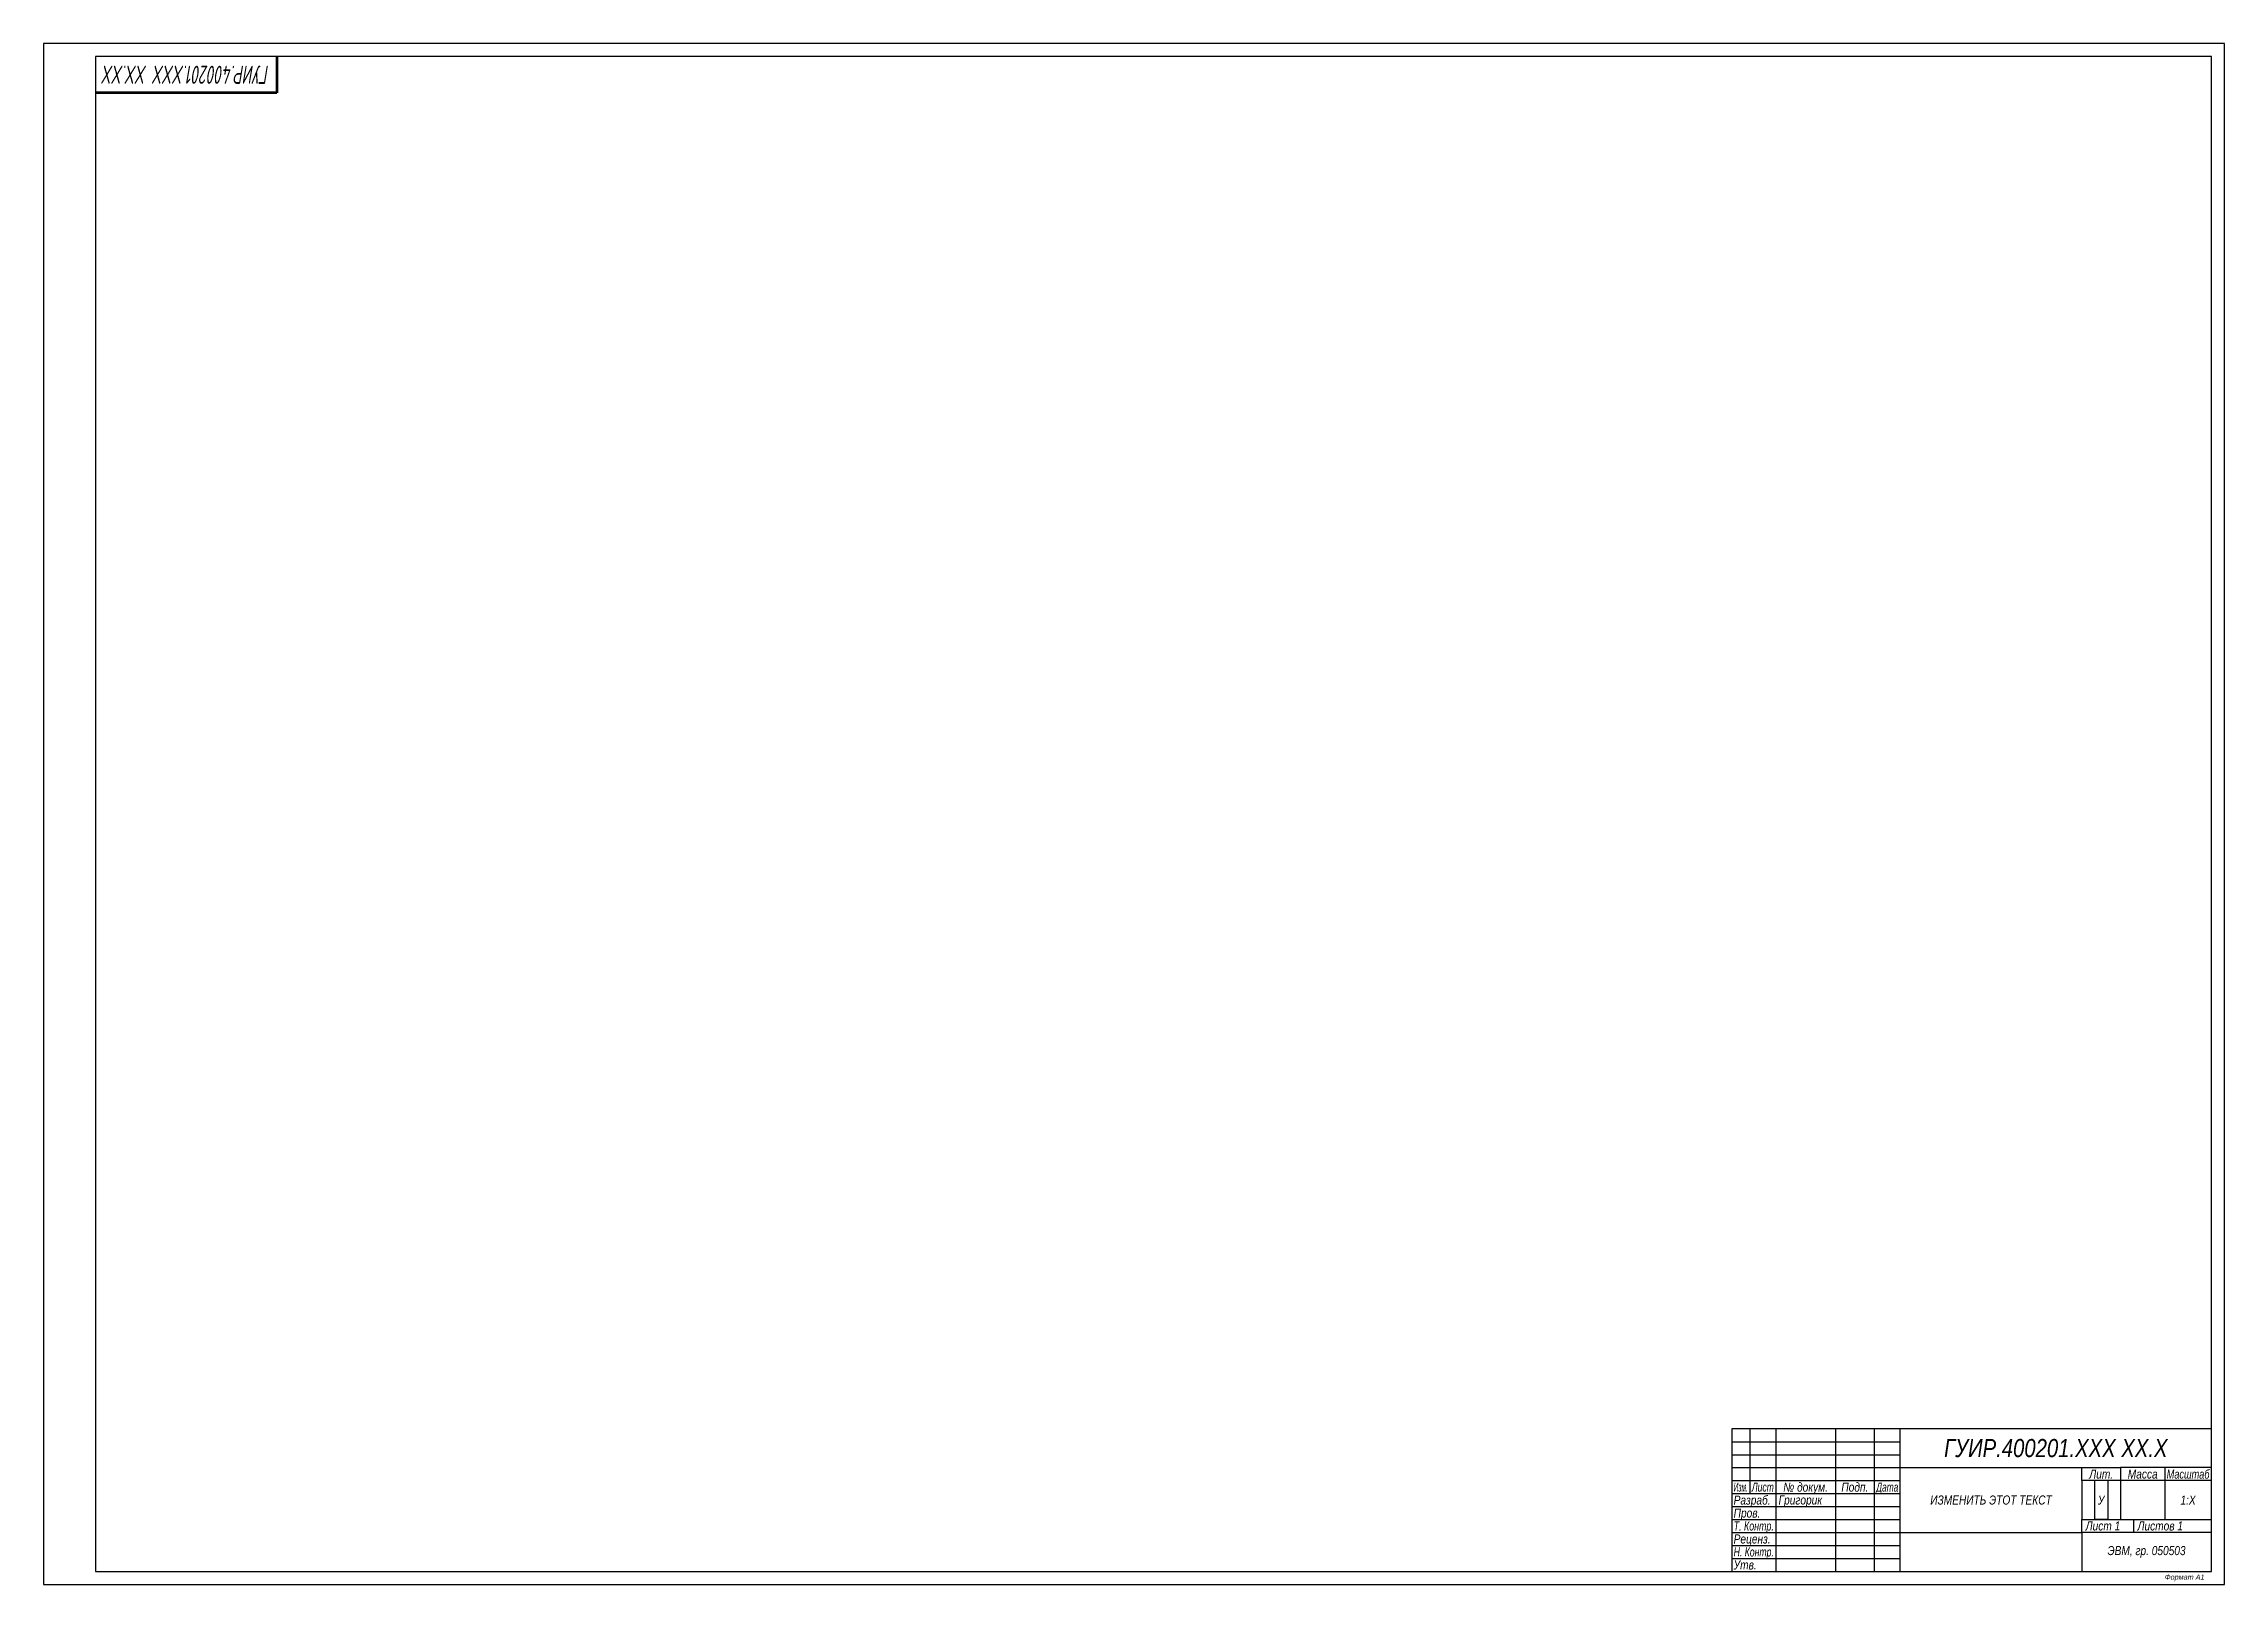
# Model space of a CAD drawing. Header units: millimetres. Extents: x 0 to 1388, y 0 to 1208.
# Drawn here: x 547 to 1388, y 0 to 594 of the extents above; entities that cross this region are included whole.
import ezdxf
from ezdxf.enums import TextEntityAlignment as Align

# ---------------------------------------------------------------- set-up
doc = ezdxf.new("R2010")
doc.units = ezdxf.units.MM
doc.layers.add('2 — ЦБИ', color=90, linetype='Continuous', lineweight=20)
doc.layers.add('2.1 — Текст', color=90, linetype='Continuous', lineweight=20)
doc.styles.add('Ш-3П', font='ariali.ttf', dxfattribs={"width": 0.8, "height": 3.5})
doc.styles.add('Ш-5', font='ariali.ttf', dxfattribs={"width": 0.8, "height": 5})
doc.styles.add('ШЧ', font='isocpeui.ttf', dxfattribs={"width": 0.7, "height": 5})

msp = doc.modelspace()

# ---------------------------------------------------------------- texts
for s, width, gutter_width, heights, insert, char_height, attachment_point, style in [('ГУИР.400201.XXX XX.X', 120, 250, [0], (1323, 52.5), 7, 5, 'Ш-5'), ('{\\fArial|b0|i1|c204|p34;Лит.}', 15, 250, [0], (1340.5, 42.5), 3.5, 5, 'Ш-3П'), ('\\pxqc;{\\fArial|b0|i1|c204|p34;Масса}', 17, 250, [0], (1356.5, 42.5), 3.5, 5, 'Ш-3П'), (' {\\fArial|b0|i1|c204|p34;Григорик}', 23, 250, [0], (1215, 32.01), 3.5, 4, 'Ш-3П'), ('ИЗМЕНИТЬ ЭТОТ ТЕКСТ', 70, 250, [0], (1298, 32.5), 3.5, 5, 'Ш-3П'), ('\\pxqc;1:X', 18, 90, [0], (1374, 32.5), 3.5, 5, 'Ш-3П'), ('\\pxql;{\\fArial|b0|i1|c204|p34;Лист} 1', 19.5, 250, [0], (1334.5, 22.5), 3.5, 4, 'Ш-3П'), ('{\\fArial|b0|i1|c204|p34;Листов} {\\fArial|b0|i1|c204|p34;1}', 29.5, 250, [5], (1354.5, 22.5), 3.5, 4, 'Ш-3П'), ('{\\fArial|b0|i1|c204|p34;ЭВМ, гр. 050503}', 50, 250, [0], (1358, 12.5), 3.5, 5, 'Ш-3П'), ('\\pxr1.33333;Формат А1', 50, 25, [0], (1383, 2.5), 2, 6, 'Ш-3П')]:
    msp.add_mtext_dynamic_manual_height_columns(s, width=width, gutter_width=gutter_width, heights=heights, dxfattribs=dict(insert=insert, char_height=char_height, attachment_point=attachment_point, style=style))
at = {"layer": '2 — ЦБИ', "style": 'ШЧ', "width": 0.583079}
msp.add_text('ГУИР.400201.XXX XX.XX', height=7, rotation=180, dxfattribs=at).set_placement((634, 585.5), (570, 585.5), align=Align.FIT)
at = {"layer": '2.1 — Текст', "style": 'Ш-3П'}
for s, width, p, p2 in [('Масштаб', 0.71737, (1365.75, 40.75), (1382.25, 40.75)), ('Изм.', 0.524764, (1198.75, 35.75), (1204.25, 35.75)), ('Лист', 0.675192, (1205.75, 35.75), (1214.25, 35.75)), ('Дата', 0.656153, (1253.75, 35.75), (1262.25, 35.75)), ('Т. Контр.', 0.699901, (1198.75, 20.75), (1214.25, 20.75)), ('Н. Контр.', 0.683111, (1198.75, 10.75), (1214.25, 10.75))]:
    msp.add_text(s, height=3.5, dxfattribs=dict(at, width=width)).set_placement(p, p2, align=Align.FIT)
at = {"layer": '2.1 — Текст', "style": 'Ш-3П', "width": 0.8}
for s, p in [('Разраб.', (1198.75, 32.5)), ('Пров.', (1198.75, 27.5)), ('Реценз.', (1198.75, 17.5)), ('Утв.', (1198.75, 7.5))]:
    msp.add_text(s, height=3.5, dxfattribs=at).set_placement(p, align=Align.MIDDLE_LEFT)
for s, p in [('№ докум.', (1226.5, 37.5)), ('Подп.', (1245.5, 37.5)), ('У', (1340.5, 32.5))]:
    msp.add_text(s, height=3.5, dxfattribs=at).set_placement(p, align=Align.MIDDLE_CENTER)

# ---------------------------------------------------------------- linework, layer by layer
for p, q in [((1388, 594), (547, 594)), ((547, 594), (547, 0)), ((1383, 589), (567, 589)), ((567, 589), (567, 5)), ((1383, 5), (1383, 589)), ((1388, 0), (1388, 594)), ((1205, 60), (1205, 35)), ((1215, 60), (1215, 5)), ((1238, 60), (1238, 5)), ((1253, 60), (1253, 5)), ((1263, 45), (1263, 60)), ((1198, 55), (1263, 55)), ((1198, 50), (1263, 50)), ((1198, 45), (1263, 45)), ((1263, 20), (1263, 45)), ((1263, 45), (1333, 45)), ((1333, 40), (1333, 45)), ((1333, 45), (1348, 45)), ((1365, 45), (1348, 45)), ((1348, 45), (1348, 40)), ((1383, 45), (1365, 45)), ((1365, 45), (1365, 40)), ((1198, 40), (1263, 40)), ((1198, 35), (1263, 35)), ((1348, 40), (1333, 40)), ((1333, 40), (1333, 25)), ((1338, 25), (1338, 40)), ((1348, 40), (1343, 40)), ((1343, 40), (1343, 25)), ((1365, 40), (1348, 40)), ((1348, 40), (1348, 25)), ((1383, 40), (1365, 40)), ((1365, 40), (1365, 25)), ((1198, 30), (1263, 30)), ((1198, 25), (1263, 25)), ((1198, 20), (1263, 20)), ((1263, 5), (1263, 20)), ((1263, 20), (1333, 20)), ((1333, 20), (1333, 25)), ((1333, 25), (1353, 25)), ((1383, 20), (1333, 20)), ((1333, 20), (1333, 5)), ((1343, 25), (1338, 25)), ((1353, 25), (1353, 20)), ((1353, 25), (1383, 25)), ((1198, 15), (1263, 15)), ((1198, 10), (1263, 10)), ((567, 5), (1383, 5)), ((547, 0), (1388, 0))]:
    msp.add_line(p, q)
at = {"lineweight": 100}
for p, q in [((637, 589), (637, 575)), ((637, 575), (567, 575))]:
    msp.add_line(p, q, dxfattribs=at)
msp.add_lwpolyline([(1383, 60), (1198, 60), (1198, 5)])

msp.set_redraw_order([(e.dxf.handle, doc.entitydb.next_handle()) for e in msp.query("TEXT MTEXT ATTDEF DIMENSION ARC_DIMENSION")])  # texts and dimensions are drawn at this point

doc.saveas('drawing.dxf')
